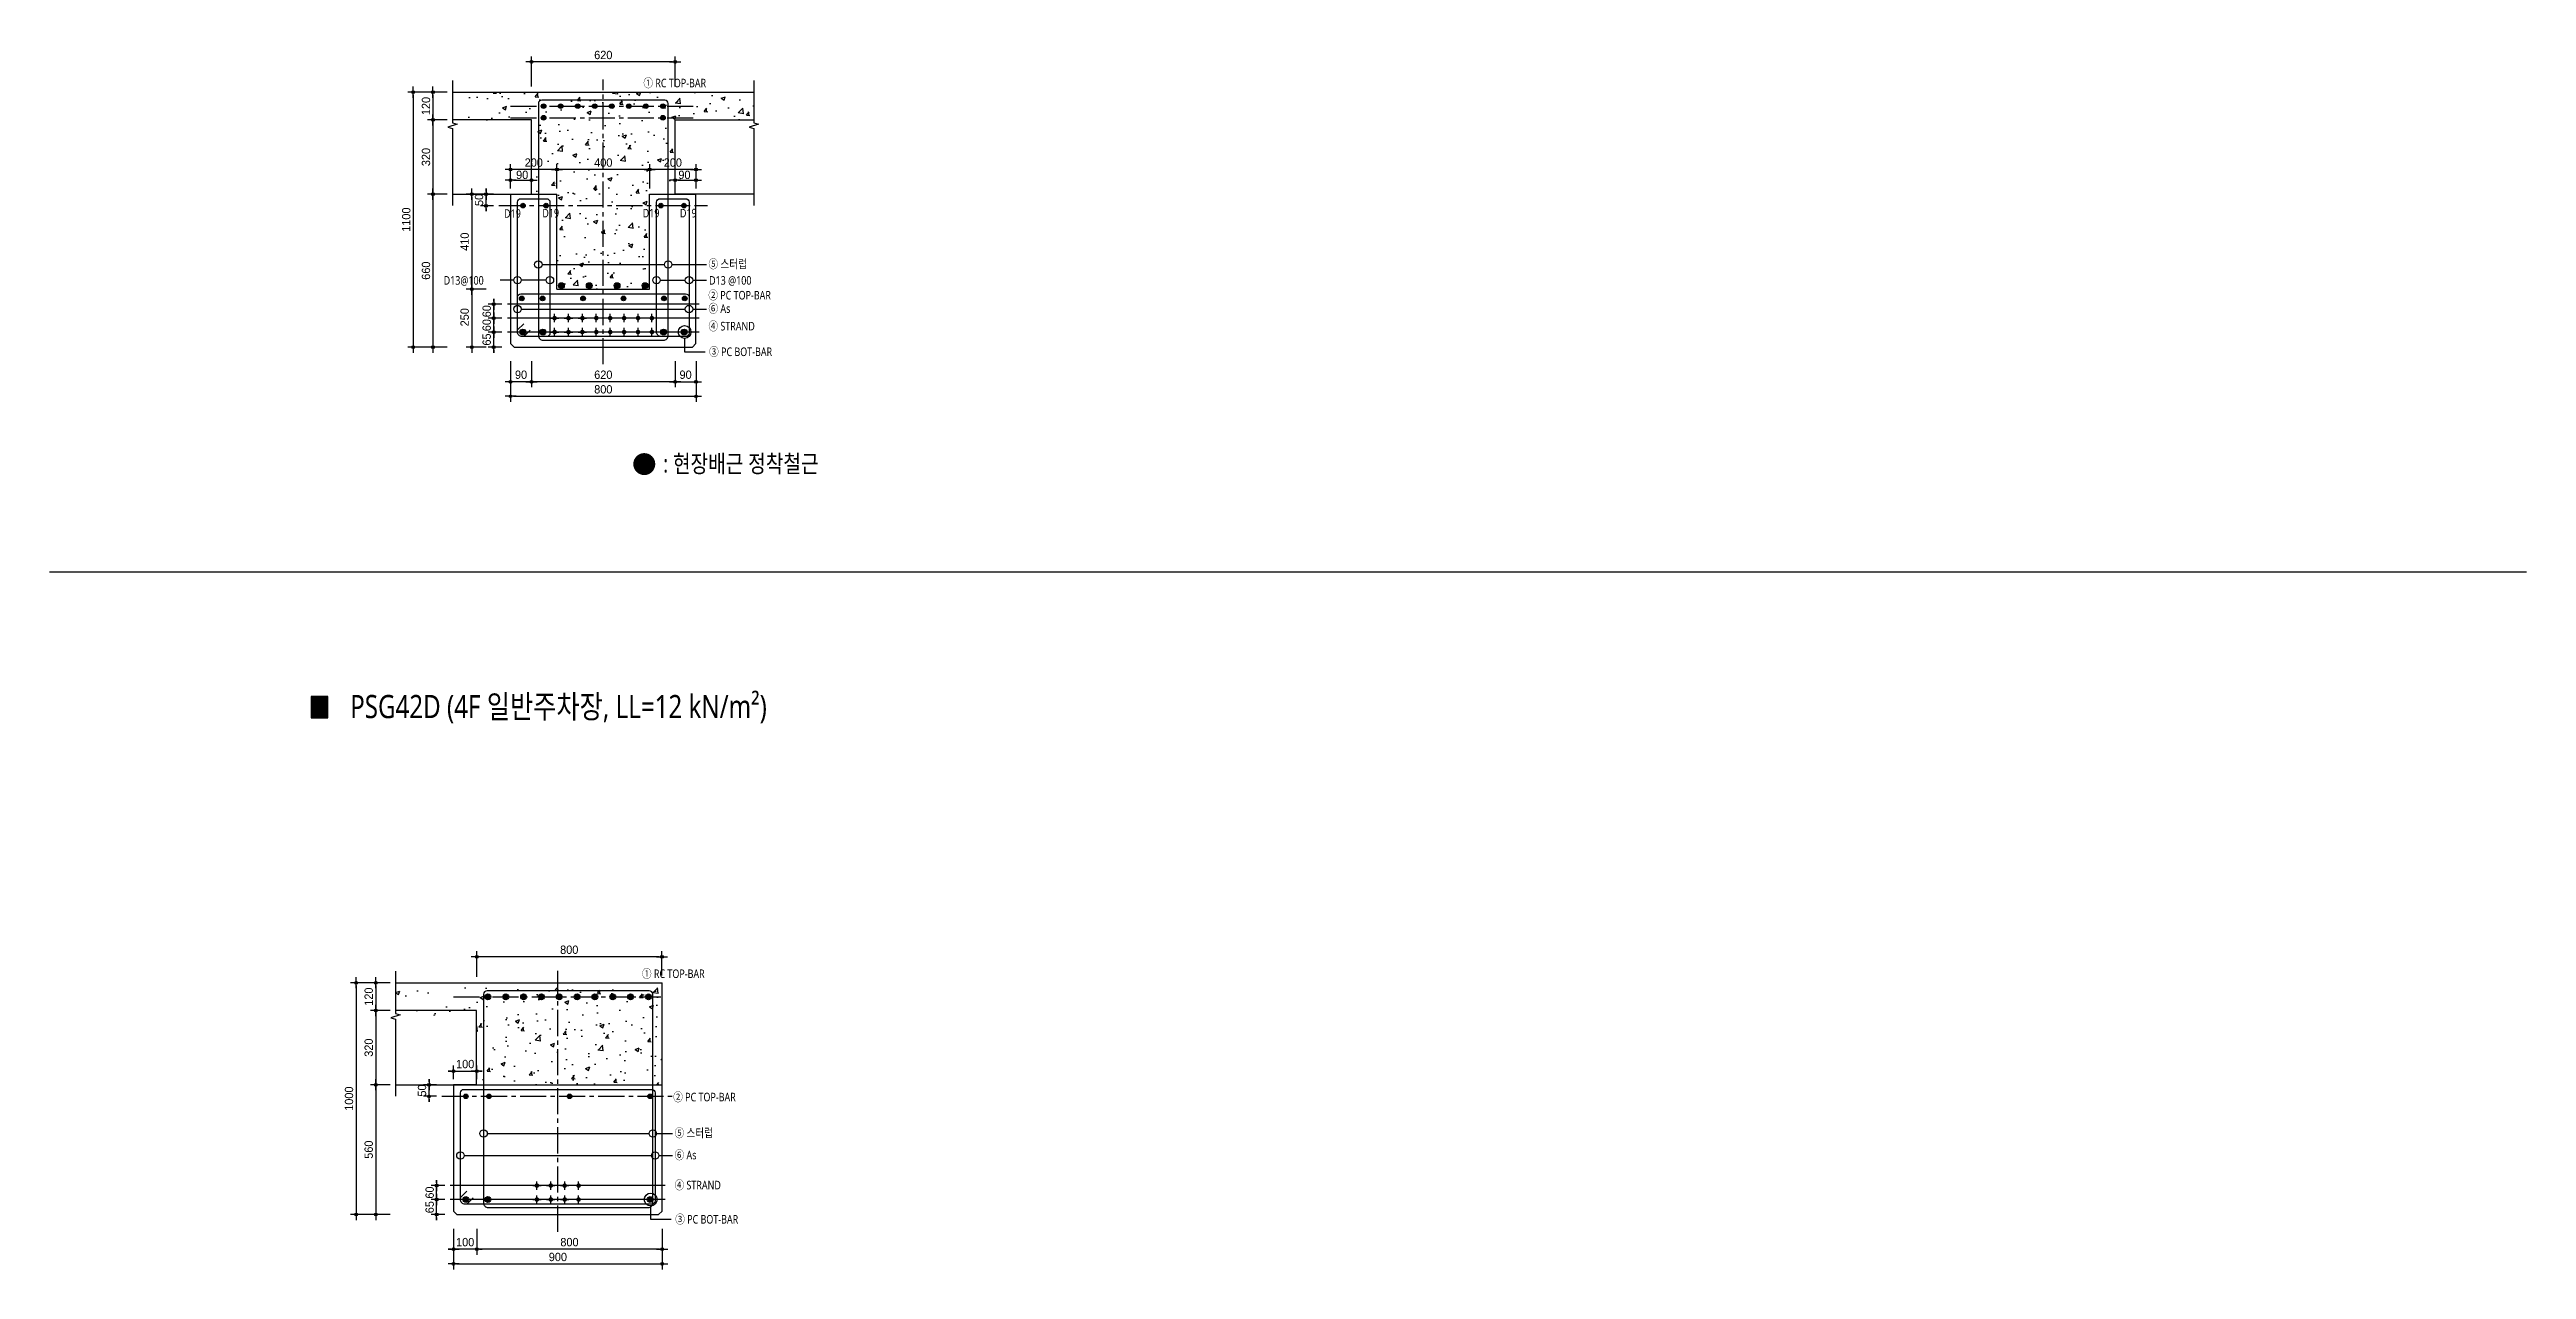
# Model space of a CAD drawing. Header units: millimetres. Extents: x 11948722 to 13111668, y -10771712 to -10232988.
# Drawn here: x 13100982 to 13111668, y -10465235 to -10459973 of the extents above; entities that cross this region are included whole.
import ezdxf
from ezdxf.enums import TextEntityAlignment as Align

# ---------------------------------------------------------------- set-up
doc = ezdxf.new("R2010")
doc.units = ezdxf.units.MM
doc.header["$LTSCALE"] = 150
doc.header["$MEASUREMENT"] = 0
for name, pattern in [('CEN', [6.2, 6, -0.1, 0, -0.1]), ('CENTER', [50.8, 31.75, -6.35, 6.35, -6.35]), ('CENTER2', [1.125, 0.75, -0.125, 0.125, -0.125]), ('HIDDEN', [2, 1, -1])]:
    doc.linetypes.add(name, pattern=pattern)
doc.layers.get('0').update_dxf_attribs({"linetype": 'CONTINUOUS'})
doc.layers.get('Defpoints').update_dxf_attribs({"color": 117, "linetype": 'CONTINUOUS'})
for name, color, linetype in [('0-TXT', 7, 'CONTINUOUS'), ('BAR', 3, 'CONTINUOUS'), ('CENT', 1, 'CEN'), ('CON-C', 2, 'CONTINUOUS'), ('DIM', 7, 'CONTINUOUS'), ('ETC', 8, 'CONTINUOUS'), ('FIN', 5, 'CONTINUOUS'), ('H', 2, 'HIDDEN'), ('SIT', 7, 'CONTINUOUS'), ('STRAND', 7, 'CENTER2'), ('TEXT', 3, 'CONTINUOUS')]:
    doc.layers.add(name, color=color, linetype=linetype)
doc.styles.get("Standard").update_dxf_attribs({"font": 'NanumGothic.ttf'})
doc.styles.add('돋움', font='')
doc.styles.get('돋움').set_extended_font_data('Dotum')
doc.linetypes.add('ZIGZAG', pattern='A,0.0001,-0.2,[131,ltypeshp.shx,S=0.2,R=0,X=-0.2,Y=0],-0.4,[131,ltypeshp.shx,S=0.2,R=180,X=0.2,Y=0],-0.2', length=0.8001)
doc.dimstyles.new('S_10', dxfattribs={"dimscale": 10, "dimtxt": 3, "dimasz": 1, "dimexe": 2, "dimexo": 2, "dimgap": 1, "dimtad": 1, "dimdec": 0, "dimzin": 0, "dimdsep": 46, "dimtxsty": '돋움', "dimblk1": 'DD', "dimblk2": 'DD', "dimsah": 1, "dimcen": 2.5, "dimdle": 8, "dimclrd": 256, "dimclre": 256, "dimclrt": 3, "dimadec": 0, "dimazin": 0, "dimtfac": 1, "dimtdec": 0, "dimtix": 1, "dimtmove": 2, "dimatfit": 3, "dimldrblk": 'DD', "dimfxl": 1, "dimtolj": 1, "dimtzin": 0, "dimarcsym": 0})

msp = doc.modelspace()

# ---------------------------------------------------------------- texts
at = {"width": 0.8}
msp.add_text('PSG42D (4F 일반주차장, LL=12 kN/m²)', height=99.792, dxfattribs=at).set_placement((13102278.9, -10462806.9), align=Align.MIDDLE_LEFT)
at = {"layer": '0-TXT', "ltscale": 0.8, "width": 0.8}
for s, p in [('① RC TOP-BAR', (13103544, -10460099.3, 0)), ('D19', (13102942.9, -10460662.1, 0)), ('D19', (13103107.8, -10460660.4, 0)), ('D19', (13103541, -10460660.4, 0)), ('D19', (13103701.6, -10460660.4, 0)), ('D13@100', (13102682.2, -10460950.5, 0)), ('⑤ 스터럽', (13103824.7, -10460880, 0)), ('D13 @100', (13103827.3, -10460950.5, 0)), ('② PC TOP-BAR', (13103824.2, -10461014.4, 0)), ('⑥ As', (13103824.7, -10461072, 0)), ('④ STRAND', (13103824.7, -10461147.9, 0)), ('③ PC BOT-BAR', (13103827.7, -10461258.4, 0)), ('① RC TOP-BAR', (13103537.8, -10463940.8, 0)), ('② PC TOP-BAR', (13103672.6, -10464472.7, 0)), ('⑤ 스터럽', (13103678.4, -10464627.7, 0)), ('⑥ As', (13103678.4, -10464722.7, 0)), ('④ STRAND', (13103678.4, -10464852.4, 0)), ('③ PC BOT-BAR', (13103681.4, -10464999.9, 0))]:
    msp.add_text(s, height=36.96, dxfattribs=at).set_placement(p, align=Align.TOP_LEFT)
at = {"layer": '0-TXT', "width": 0.8}
msp.add_text(' : 현장배근 정착철근', height=75.762, dxfattribs=at).set_placement((13103609, -10461759.7), align=Align.MIDDLE_LEFT)

# ---------------------------------------------------------------- blocks, each defined once
blk = doc.blocks.new('DD')
blk.add_line((-2, 0), (2, 0))
for radius in [0.5, 0.25]:
    blk.add_circle((0, 0), radius)
blk = doc.blocks.new('*D1599')
at = {"layer": 'Defpoints', "color": 0, "ltscale": 1200}
for p in [(13102652, -10464873), (13102711, -10464873), (13102711, -10464933)]:
    blk.add_point(p, dxfattribs=at)
at = {"layer": 'DIM', "lineweight": -2}
for p, q in [((13102687, -10464873), (13102628, -10464873)), ((13102652, -10464861), (13102652, -10464849)), ((13102652, -10464933), (13102652, -10464873)), ((13102687, -10464933), (13102628, -10464933)), ((13102652, -10464945), (13102652, -10464957))]:
    blk.add_line(p, q, dxfattribs=at)
at = {"layer": 'DIM', "lineweight": -2, "ltscale": 1200, "xscale": 12, "yscale": 12, "zscale": 12}
for p, rotation in [((13102652, -10464873), 270), ((13102652, -10464933), 90)]:
    blk.add_blockref('DD', p, dxfattribs=dict(at, rotation=rotation))
at = {"layer": 'DIM', "ltscale": 1200, "insert": (13102622, -10464903), "char_height": 36, "attachment_point": 5, "rotation": 90, "style": '돋움'}
blk.add_mtext('\\A1;60', dxfattribs=at)
blk = doc.blocks.new('*D1600')
at = {"layer": 'Defpoints', "color": 0, "ltscale": 1200}
for p in [(13102652, -10464933), (13102711, -10464933), (13102711, -10464998)]:
    blk.add_point(p, dxfattribs=at)
at = {"layer": 'DIM', "lineweight": -2}
for p, q in [((13102652, -10464921), (13102652, -10464909)), ((13102687, -10464933), (13102628, -10464933)), ((13102687, -10464998), (13102628, -10464998)), ((13102652, -10464998), (13102652, -10464933)), ((13102652, -10465010), (13102652, -10465022))]:
    blk.add_line(p, q, dxfattribs=at)
at = {"layer": 'DIM', "lineweight": -2, "ltscale": 1200, "xscale": 12, "yscale": 12, "zscale": 12}
for p, rotation in [((13102652, -10464933), 270), ((13102652, -10464998), 90)]:
    blk.add_blockref('DD', p, dxfattribs=dict(at, rotation=rotation))
at = {"layer": 'DIM', "ltscale": 1200, "insert": (13102622, -10464966), "char_height": 36, "attachment_point": 5, "rotation": 90, "style": '돋움'}
blk.add_mtext('\\A1;65', dxfattribs=at)
blk = doc.blocks.new('*D1601')
at = {"layer": 'Defpoints', "color": 0, "ltscale": 1200}
for p in [(13102725, -10465035), (13103625, -10465035), (13103625, -10465211)]:
    blk.add_point(p, dxfattribs=at)
at = {"layer": 'DIM', "lineweight": -2}
for p, q in [((13102725, -10465059), (13102725, -10465235)), ((13103625, -10465059), (13103625, -10465235)), ((13102737, -10465211), (13103613, -10465211))]:
    blk.add_line(p, q, dxfattribs=at)
at = {"layer": 'DIM', "lineweight": -2, "ltscale": 1200, "xscale": 12, "yscale": 12, "zscale": 12, "rotation": 180}
blk.add_blockref('DD', (13102725, -10465211), dxfattribs=at)
at = {"layer": 'DIM', "lineweight": -2, "ltscale": 1200, "xscale": 12, "yscale": 12, "zscale": 12}
blk.add_blockref('DD', (13103625, -10465211), dxfattribs=at)
at = {"layer": 'DIM', "ltscale": 1200, "insert": (13103175, -10465181), "char_height": 36, "attachment_point": 5, "style": '돋움'}
blk.add_mtext('\\A1;900', dxfattribs=at)
blk = doc.blocks.new('*D1602')
at = {"layer": 'Defpoints', "color": 0, "ltscale": 1200}
for p in [(13102475, -10463998), (13102390, -10464118), (13102475, -10464118)]:
    blk.add_point(p, dxfattribs=at)
at = {"layer": 'DIM', "lineweight": -2}
for p, q in [((13102451, -10463998), (13102366, -10463998)), ((13102390, -10464010), (13102390, -10464106)), ((13102451, -10464118), (13102366, -10464118))]:
    blk.add_line(p, q, dxfattribs=at)
at = {"layer": 'DIM', "lineweight": -2, "ltscale": 1200, "xscale": 12, "yscale": 12, "zscale": 12}
for p, rotation in [((13102390, -10463998), 90), ((13102390, -10464118), 270)]:
    blk.add_blockref('DD', p, dxfattribs=dict(at, rotation=rotation))
at = {"layer": 'DIM', "ltscale": 1200, "insert": (13102359, -10464058), "char_height": 36, "attachment_point": 5, "rotation": 90, "style": '돋움'}
blk.add_mtext('\\A1;120', dxfattribs=at)
blk = doc.blocks.new('*D1603')
at = {"layer": 'Defpoints', "color": 0, "ltscale": 1200}
for p in [(13102475, -10464118), (13102390, -10464438), (13102475, -10464438)]:
    blk.add_point(p, dxfattribs=at)
at = {"layer": 'DIM', "lineweight": -2}
for p, q in [((13102451, -10464118), (13102366, -10464118)), ((13102390, -10464130), (13102390, -10464426)), ((13102451, -10464438), (13102366, -10464438))]:
    blk.add_line(p, q, dxfattribs=at)
at = {"layer": 'DIM', "lineweight": -2, "ltscale": 1200, "xscale": 12, "yscale": 12, "zscale": 12}
for p, rotation in [((13102390, -10464118), 90), ((13102390, -10464438), 270)]:
    blk.add_blockref('DD', p, dxfattribs=dict(at, rotation=rotation))
at = {"layer": 'DIM', "ltscale": 1200, "insert": (13102359, -10464278), "char_height": 36, "attachment_point": 5, "rotation": 90, "style": '돋움'}
blk.add_mtext('\\A1;320', dxfattribs=at)
blk = doc.blocks.new('*D1604')
at = {"layer": 'Defpoints', "color": 0, "ltscale": 1200}
for p in [(13102475, -10464438), (13102390, -10464998), (13102475, -10464998)]:
    blk.add_point(p, dxfattribs=at)
at = {"layer": 'DIM', "lineweight": -2}
for p, q in [((13102451, -10464438), (13102366, -10464438)), ((13102390, -10464450), (13102390, -10464986)), ((13102451, -10464998), (13102366, -10464998))]:
    blk.add_line(p, q, dxfattribs=at)
at = {"layer": 'DIM', "lineweight": -2, "ltscale": 1200, "xscale": 12, "yscale": 12, "zscale": 12}
for p, rotation in [((13102390, -10464438), 90), ((13102390, -10464998), 270)]:
    blk.add_blockref('DD', p, dxfattribs=dict(at, rotation=rotation))
at = {"layer": 'DIM', "ltscale": 1200, "insert": (13102359, -10464718), "char_height": 36, "attachment_point": 5, "rotation": 90, "style": '돋움'}
blk.add_mtext('\\A1;560', dxfattribs=at)
blk = doc.blocks.new('*D1605')
at = {"layer": 'Defpoints', "color": 0, "ltscale": 1200}
for p in [(13102390, -10463998), (13102305, -10464998), (13102390, -10464998)]:
    blk.add_point(p, dxfattribs=at)
at = {"layer": 'DIM', "lineweight": -2}
for p, q in [((13102366, -10463998), (13102281, -10463998)), ((13102305, -10464010), (13102305, -10464986)), ((13102366, -10464998), (13102281, -10464998))]:
    blk.add_line(p, q, dxfattribs=at)
at = {"layer": 'DIM', "lineweight": -2, "ltscale": 1200, "xscale": 12, "yscale": 12, "zscale": 12}
for p, rotation in [((13102305, -10463998), 90), ((13102305, -10464998), 270)]:
    blk.add_blockref('DD', p, dxfattribs=dict(at, rotation=rotation))
at = {"layer": 'DIM', "ltscale": 1200, "insert": (13102274, -10464498), "char_height": 36, "attachment_point": 5, "rotation": 90, "style": '돋움'}
blk.add_mtext('\\A1;1000', dxfattribs=at)
blk = doc.blocks.new('*D1606')
at = {"layer": 'Defpoints', "color": 0, "ltscale": 1200}
for p in [(13102725, -10465035), (13102825, -10465035), (13102725, -10465147)]:
    blk.add_point(p, dxfattribs=at)
at = {"layer": 'DIM', "lineweight": -2}
for p, q in [((13102725, -10465059), (13102725, -10465171)), ((13102825, -10465059), (13102825, -10465171)), ((13102713, -10465147), (13102701, -10465147)), ((13102825, -10465147), (13102725, -10465147)), ((13102837, -10465147), (13102849, -10465147))]:
    blk.add_line(p, q, dxfattribs=at)
at = {"layer": 'DIM', "lineweight": -2, "ltscale": 1200, "xscale": 12, "yscale": 12, "zscale": 12}
blk.add_blockref('DD', (13102725, -10465147), dxfattribs=at)
at = {"layer": 'DIM', "lineweight": -2, "ltscale": 1200, "xscale": 12, "yscale": 12, "zscale": 12, "rotation": 180}
blk.add_blockref('DD', (13102825, -10465147), dxfattribs=at)
at = {"layer": 'DIM', "ltscale": 1200, "insert": (13102775, -10465117), "char_height": 36, "attachment_point": 5, "style": '돋움'}
blk.add_mtext('\\A1;100', dxfattribs=at)
blk = doc.blocks.new('*D1607')
at = {"layer": 'Defpoints', "color": 0, "ltscale": 1200}
for p in [(13102825, -10465035), (13103625, -10465035), (13102825, -10465147)]:
    blk.add_point(p, dxfattribs=at)
at = {"layer": 'DIM', "lineweight": -2}
for p, q in [((13102825, -10465059), (13102825, -10465171)), ((13103625, -10465059), (13103625, -10465171)), ((13103613, -10465147), (13102837, -10465147))]:
    blk.add_line(p, q, dxfattribs=at)
at = {"layer": 'DIM', "lineweight": -2, "ltscale": 1200, "xscale": 12, "yscale": 12, "zscale": 12, "rotation": 180}
blk.add_blockref('DD', (13102825, -10465147), dxfattribs=at)
at = {"layer": 'DIM', "lineweight": -2, "ltscale": 1200, "xscale": 12, "yscale": 12, "zscale": 12}
blk.add_blockref('DD', (13103625, -10465147), dxfattribs=at)
at = {"layer": 'DIM', "ltscale": 1200, "insert": (13103225, -10465117), "char_height": 36, "attachment_point": 5, "style": '돋움'}
blk.add_mtext('\\A1;800', dxfattribs=at)
blk = doc.blocks.new('*D1608')
at = {"layer": 'Defpoints', "color": 0, "ltscale": 1200}
for p in [(13102825, -10464379), (13102725, -10464438), (13102825, -10464438)]:
    blk.add_point(p, dxfattribs=at)
at = {"layer": 'DIM', "lineweight": -2}
for p, q in [((13102713, -10464379), (13102701, -10464379)), ((13102725, -10464414), (13102725, -10464355)), ((13102725, -10464379), (13102825, -10464379)), ((13102825, -10464414), (13102825, -10464355)), ((13102837, -10464379), (13102849, -10464379))]:
    blk.add_line(p, q, dxfattribs=at)
at = {"layer": 'DIM', "lineweight": -2, "ltscale": 1200, "xscale": 12, "yscale": 12, "zscale": 12}
blk.add_blockref('DD', (13102725, -10464379), dxfattribs=at)
at = {"layer": 'DIM', "lineweight": -2, "ltscale": 1200, "xscale": 12, "yscale": 12, "zscale": 12, "rotation": 180}
blk.add_blockref('DD', (13102825, -10464379), dxfattribs=at)
at = {"layer": 'DIM', "ltscale": 1200, "insert": (13102775, -10464349), "char_height": 36, "attachment_point": 5, "style": '돋움'}
blk.add_mtext('\\A1;100', dxfattribs=at)
blk = doc.blocks.new('*D1609')
at = {"layer": 'Defpoints', "color": 0, "ltscale": 1200}
for p in [(13102825, -10463886), (13102825, -10463997), (13103624, -10463991)]:
    blk.add_point(p, dxfattribs=at)
at = {"layer": 'DIM', "lineweight": -2}
for p, q in [((13102825, -10463973), (13102825, -10463862)), ((13103612, -10463886), (13102837, -10463886)), ((13103624, -10463967), (13103624, -10463862))]:
    blk.add_line(p, q, dxfattribs=at)
at = {"layer": 'DIM', "lineweight": -2, "ltscale": 1200, "xscale": 12, "yscale": 12, "zscale": 12, "rotation": 180}
blk.add_blockref('DD', (13102825, -10463886), dxfattribs=at)
at = {"layer": 'DIM', "lineweight": -2, "ltscale": 1200, "xscale": 12, "yscale": 12, "zscale": 12}
blk.add_blockref('DD', (13103624, -10463886), dxfattribs=at)
at = {"layer": 'DIM', "ltscale": 1200, "insert": (13103224, -10463856), "char_height": 36, "attachment_point": 5, "style": '돋움'}
blk.add_mtext('\\A1;800', dxfattribs=at)
blk = doc.blocks.new('*D1610')
at = {"layer": 'Defpoints', "color": 0, "ltscale": 1200}
for p in [(13102619, -10464438), (13102675, -10464438), (13102675, -10464488)]:
    blk.add_point(p, dxfattribs=at)
at = {"layer": 'DIM', "lineweight": -2}
for p, q in [((13102651, -10464438), (13102595, -10464438)), ((13102651, -10464488), (13102595, -10464488)), ((13102619, -10464426), (13102619, -10464414)), ((13102619, -10464488), (13102619, -10464438)), ((13102619, -10464500), (13102619, -10464512))]:
    blk.add_line(p, q, dxfattribs=at)
at = {"layer": 'DIM', "lineweight": -2, "ltscale": 1200, "xscale": 12, "yscale": 12, "zscale": 12}
for p, rotation in [((13102619, -10464438), 270), ((13102619, -10464488), 90)]:
    blk.add_blockref('DD', p, dxfattribs=dict(at, rotation=rotation))
at = {"layer": 'DIM', "ltscale": 1200, "insert": (13102589, -10464463), "char_height": 36, "attachment_point": 5, "rotation": 90, "style": '돋움'}
blk.add_mtext('\\A1;50', dxfattribs=at)
blk = doc.blocks.new('strand')
at = {"layer": 'STRAND'}
for p, q in [((-18, 0), (18, 0)), ((0, -18), (0, 18))]:
    blk.add_line(p, q, dxfattribs=at)
at = {"layer": 'STRAND', "const_width": 9.6}
blk.add_lwpolyline([(-5, 0, 1), (5, 0, 1)], format="xyb", close=True, dxfattribs=at)
blk = doc.blocks.new('*D1579')
at = {"layer": 'Defpoints', "color": 0, "ltscale": 1200}
for p in [(13102898, -10461132), (13102957, -10461132), (13102957, -10461192)]:
    blk.add_point(p, dxfattribs=at)
at = {"layer": 'DIM', "lineweight": -2}
for p, q in [((13102933, -10461132), (13102874, -10461132)), ((13102898, -10461120), (13102898, -10461108)), ((13102898, -10461192), (13102898, -10461132)), ((13102933, -10461192), (13102874, -10461192)), ((13102898, -10461204), (13102898, -10461216))]:
    blk.add_line(p, q, dxfattribs=at)
at = {"layer": 'DIM', "lineweight": -2, "ltscale": 1200, "xscale": 12, "yscale": 12, "zscale": 12}
for p, rotation in [((13102898, -10461132), 270), ((13102898, -10461192), 90)]:
    blk.add_blockref('DD', p, dxfattribs=dict(at, rotation=rotation))
at = {"layer": 'DIM', "ltscale": 1200, "insert": (13102868, -10461162), "char_height": 36, "attachment_point": 5, "rotation": 90, "style": '돋움'}
blk.add_mtext('\\A1;60', dxfattribs=at)
blk = doc.blocks.new('*D1580')
at = {"layer": 'Defpoints', "color": 0, "ltscale": 1200}
for p in [(13102898, -10461192), (13102957, -10461192), (13102957, -10461257)]:
    blk.add_point(p, dxfattribs=at)
at = {"layer": 'DIM', "lineweight": -2}
for p, q in [((13102898, -10461180), (13102898, -10461168)), ((13102933, -10461192), (13102874, -10461192)), ((13102933, -10461257), (13102874, -10461257)), ((13102898, -10461257), (13102898, -10461192)), ((13102898, -10461269), (13102898, -10461281))]:
    blk.add_line(p, q, dxfattribs=at)
at = {"layer": 'DIM', "lineweight": -2, "ltscale": 1200, "xscale": 12, "yscale": 12, "zscale": 12}
for p, rotation in [((13102898, -10461192), 270), ((13102898, -10461257), 90)]:
    blk.add_blockref('DD', p, dxfattribs=dict(at, rotation=rotation))
at = {"layer": 'DIM', "ltscale": 1200, "insert": (13102868, -10461224), "char_height": 36, "attachment_point": 5, "rotation": 90, "style": '돋움'}
blk.add_mtext('\\A1;65', dxfattribs=at)
blk = doc.blocks.new('*D1581')
at = {"layer": 'Defpoints', "color": 0, "ltscale": 1200}
for p in [(13102971, -10461294), (13103771, -10461294), (13103771, -10461469)]:
    blk.add_point(p, dxfattribs=at)
at = {"layer": 'DIM', "lineweight": -2}
for p, q in [((13102971, -10461318), (13102971, -10461493)), ((13103771, -10461318), (13103771, -10461493)), ((13102983, -10461469), (13103759, -10461469))]:
    blk.add_line(p, q, dxfattribs=at)
at = {"layer": 'DIM', "lineweight": -2, "ltscale": 1200, "xscale": 12, "yscale": 12, "zscale": 12, "rotation": 180}
blk.add_blockref('DD', (13102971, -10461469), dxfattribs=at)
at = {"layer": 'DIM', "lineweight": -2, "ltscale": 1200, "xscale": 12, "yscale": 12, "zscale": 12}
blk.add_blockref('DD', (13103771, -10461469), dxfattribs=at)
at = {"layer": 'DIM', "ltscale": 1200, "insert": (13103371, -10461439), "char_height": 36, "attachment_point": 5, "style": '돋움'}
blk.add_mtext('\\A1;800', dxfattribs=at)
blk = doc.blocks.new('*D1582')
at = {"layer": 'Defpoints', "color": 0, "ltscale": 1200}
for p in [(13102721, -10460157), (13102636, -10460277), (13102721, -10460277)]:
    blk.add_point(p, dxfattribs=at)
at = {"layer": 'DIM', "lineweight": -2}
for p, q in [((13102697, -10460157), (13102612, -10460157)), ((13102636, -10460169), (13102636, -10460265)), ((13102697, -10460277), (13102612, -10460277))]:
    blk.add_line(p, q, dxfattribs=at)
at = {"layer": 'DIM', "lineweight": -2, "ltscale": 1200, "xscale": 12, "yscale": 12, "zscale": 12}
for p, rotation in [((13102636, -10460157), 90), ((13102636, -10460277), 270)]:
    blk.add_blockref('DD', p, dxfattribs=dict(at, rotation=rotation))
at = {"layer": 'DIM', "ltscale": 1200, "insert": (13102606, -10460217), "char_height": 36, "attachment_point": 5, "rotation": 90, "style": '돋움'}
blk.add_mtext('\\A1;120', dxfattribs=at)
blk = doc.blocks.new('*D1583')
at = {"layer": 'Defpoints', "color": 0, "ltscale": 1200}
for p in [(13102721, -10460277), (13102636, -10460597), (13102721, -10460597)]:
    blk.add_point(p, dxfattribs=at)
at = {"layer": 'DIM', "lineweight": -2}
for p, q in [((13102697, -10460277), (13102612, -10460277)), ((13102636, -10460289), (13102636, -10460585)), ((13102697, -10460597), (13102612, -10460597))]:
    blk.add_line(p, q, dxfattribs=at)
at = {"layer": 'DIM', "lineweight": -2, "ltscale": 1200, "xscale": 12, "yscale": 12, "zscale": 12}
for p, rotation in [((13102636, -10460277), 90), ((13102636, -10460597), 270)]:
    blk.add_blockref('DD', p, dxfattribs=dict(at, rotation=rotation))
at = {"layer": 'DIM', "ltscale": 1200, "insert": (13102606, -10460437), "char_height": 36, "attachment_point": 5, "rotation": 90, "style": '돋움'}
blk.add_mtext('\\A1;320', dxfattribs=at)
blk = doc.blocks.new('*D1584')
at = {"layer": 'Defpoints', "color": 0, "ltscale": 1200}
for p in [(13102721, -10460597), (13102636, -10461257), (13102721, -10461257)]:
    blk.add_point(p, dxfattribs=at)
at = {"layer": 'DIM', "lineweight": -2}
for p, q in [((13102697, -10460597), (13102612, -10460597)), ((13102636, -10460609), (13102636, -10461245)), ((13102697, -10461257), (13102612, -10461257))]:
    blk.add_line(p, q, dxfattribs=at)
at = {"layer": 'DIM', "lineweight": -2, "ltscale": 1200, "xscale": 12, "yscale": 12, "zscale": 12}
for p, rotation in [((13102636, -10460597), 90), ((13102636, -10461257), 270)]:
    blk.add_blockref('DD', p, dxfattribs=dict(at, rotation=rotation))
at = {"layer": 'DIM', "ltscale": 1200, "insert": (13102606, -10460927), "char_height": 36, "attachment_point": 5, "rotation": 90, "style": '돋움'}
blk.add_mtext('\\A1;660', dxfattribs=at)
blk = doc.blocks.new('*D1585')
at = {"layer": 'Defpoints', "color": 0, "ltscale": 1200}
for p in [(13102636, -10460157), (13102551, -10461257), (13102636, -10461257)]:
    blk.add_point(p, dxfattribs=at)
at = {"layer": 'DIM', "lineweight": -2}
for p, q in [((13102612, -10460157), (13102527, -10460157)), ((13102551, -10460169), (13102551, -10461245)), ((13102612, -10461257), (13102527, -10461257))]:
    blk.add_line(p, q, dxfattribs=at)
at = {"layer": 'DIM', "lineweight": -2, "ltscale": 1200, "xscale": 12, "yscale": 12, "zscale": 12}
for p, rotation in [((13102551, -10460157), 90), ((13102551, -10461257), 270)]:
    blk.add_blockref('DD', p, dxfattribs=dict(at, rotation=rotation))
at = {"layer": 'DIM', "ltscale": 1200, "insert": (13102521, -10460707), "char_height": 36, "attachment_point": 5, "rotation": 90, "style": '돋움'}
blk.add_mtext('\\A1;1100', dxfattribs=at)
blk = doc.blocks.new('*D1586')
at = {"layer": 'Defpoints', "color": 0, "ltscale": 1200}
for p in [(13102971, -10461294), (13103061, -10461294), (13102971, -10461406)]:
    blk.add_point(p, dxfattribs=at)
at = {"layer": 'DIM', "lineweight": -2}
for p, q in [((13102971, -10461318), (13102971, -10461430)), ((13103061, -10461318), (13103061, -10461430)), ((13103049, -10461406), (13102983, -10461406))]:
    blk.add_line(p, q, dxfattribs=at)
at = {"layer": 'DIM', "lineweight": -2, "ltscale": 1200, "xscale": 12, "yscale": 12, "zscale": 12, "rotation": 180}
blk.add_blockref('DD', (13102971, -10461406), dxfattribs=at)
at = {"layer": 'DIM', "lineweight": -2, "ltscale": 1200, "xscale": 12, "yscale": 12, "zscale": 12}
blk.add_blockref('DD', (13103061, -10461406), dxfattribs=at)
at = {"layer": 'DIM', "ltscale": 1200, "insert": (13103016, -10461376), "char_height": 36, "attachment_point": 5, "style": '돋움'}
blk.add_mtext('\\A1;90', dxfattribs=at)
blk = doc.blocks.new('*D1587')
at = {"layer": 'Defpoints', "color": 0, "ltscale": 1200}
for p in [(13103061, -10461294), (13103681, -10461294), (13103061, -10461406)]:
    blk.add_point(p, dxfattribs=at)
at = {"layer": 'DIM', "lineweight": -2}
for p, q in [((13103061, -10461318), (13103061, -10461430)), ((13103681, -10461318), (13103681, -10461430)), ((13103669, -10461406), (13103073, -10461406))]:
    blk.add_line(p, q, dxfattribs=at)
at = {"layer": 'DIM', "lineweight": -2, "ltscale": 1200, "xscale": 12, "yscale": 12, "zscale": 12, "rotation": 180}
blk.add_blockref('DD', (13103061, -10461406), dxfattribs=at)
at = {"layer": 'DIM', "lineweight": -2, "ltscale": 1200, "xscale": 12, "yscale": 12, "zscale": 12}
blk.add_blockref('DD', (13103681, -10461406), dxfattribs=at)
at = {"layer": 'DIM', "ltscale": 1200, "insert": (13103371, -10461376), "char_height": 36, "attachment_point": 5, "style": '돋움'}
blk.add_mtext('\\A1;620', dxfattribs=at)
blk = doc.blocks.new('*D1588')
at = {"layer": 'Defpoints', "color": 0, "ltscale": 1200}
for p in [(13103681, -10461294), (13103771, -10461294), (13103771, -10461406)]:
    blk.add_point(p, dxfattribs=at)
at = {"layer": 'DIM', "lineweight": -2}
for p, q in [((13103681, -10461318), (13103681, -10461430)), ((13103771, -10461318), (13103771, -10461430)), ((13103693, -10461406), (13103759, -10461406))]:
    blk.add_line(p, q, dxfattribs=at)
at = {"layer": 'DIM', "lineweight": -2, "ltscale": 1200, "xscale": 12, "yscale": 12, "zscale": 12, "rotation": 180}
blk.add_blockref('DD', (13103681, -10461406), dxfattribs=at)
at = {"layer": 'DIM', "lineweight": -2, "ltscale": 1200, "xscale": 12, "yscale": 12, "zscale": 12}
blk.add_blockref('DD', (13103771, -10461406), dxfattribs=at)
at = {"layer": 'DIM', "ltscale": 1200, "insert": (13103726, -10461376), "char_height": 36, "attachment_point": 5, "style": '돋움'}
blk.add_mtext('\\A1;90', dxfattribs=at)
blk = doc.blocks.new('*D1589')
at = {"layer": 'Defpoints', "color": 0, "ltscale": 1200}
for p in [(13103061, -10460537), (13102971, -10460597), (13103061, -10460597)]:
    blk.add_point(p, dxfattribs=at)
at = {"layer": 'DIM', "lineweight": -2}
for p, q in [((13102971, -10460573), (13102971, -10460513)), ((13102983, -10460537), (13103049, -10460537)), ((13103061, -10460573), (13103061, -10460513))]:
    blk.add_line(p, q, dxfattribs=at)
at = {"layer": 'DIM', "lineweight": -2, "ltscale": 1200, "xscale": 12, "yscale": 12, "zscale": 12, "rotation": 180}
blk.add_blockref('DD', (13102971, -10460537), dxfattribs=at)
at = {"layer": 'DIM', "lineweight": -2, "ltscale": 1200, "xscale": 12, "yscale": 12, "zscale": 12}
blk.add_blockref('DD', (13103061, -10460537), dxfattribs=at)
at = {"layer": 'DIM', "ltscale": 1200, "insert": (13103021, -10460514), "char_height": 36, "attachment_point": 5, "style": '돋움'}
blk.add_mtext('\\A1;90', dxfattribs=at)
blk = doc.blocks.new('*D1590')
at = {"layer": 'Defpoints', "color": 0, "ltscale": 1200}
for p in [(13102865, -10460597), (13102921, -10460597), (13102921, -10460647)]:
    blk.add_point(p, dxfattribs=at)
at = {"layer": 'DIM', "lineweight": -2}
for p, q in [((13102897, -10460597), (13102841, -10460597)), ((13102897, -10460647), (13102841, -10460647)), ((13102865, -10460585), (13102865, -10460573)), ((13102865, -10460647), (13102865, -10460597)), ((13102865, -10460659), (13102865, -10460671))]:
    blk.add_line(p, q, dxfattribs=at)
at = {"layer": 'DIM', "lineweight": -2, "ltscale": 1200, "xscale": 12, "yscale": 12, "zscale": 12}
for p, rotation in [((13102865, -10460597), 270), ((13102865, -10460647), 90)]:
    blk.add_blockref('DD', p, dxfattribs=dict(at, rotation=rotation))
at = {"layer": 'DIM', "ltscale": 1200, "insert": (13102835, -10460622), "char_height": 36, "attachment_point": 5, "rotation": 90, "style": '돋움'}
blk.add_mtext('\\A1;50', dxfattribs=at)
blk = doc.blocks.new('*D1591')
at = {"layer": 'Defpoints', "color": 0, "ltscale": 1200}
for p in [(13102889, -10461007), (13102804, -10461257), (13102889, -10461257)]:
    blk.add_point(p, dxfattribs=at)
at = {"layer": 'DIM', "lineweight": -2}
for p, q in [((13102865, -10461007), (13102780, -10461007)), ((13102804, -10461019), (13102804, -10461245)), ((13102865, -10461257), (13102780, -10461257))]:
    blk.add_line(p, q, dxfattribs=at)
at = {"layer": 'DIM', "lineweight": -2, "ltscale": 1200, "xscale": 12, "yscale": 12, "zscale": 12}
for p, rotation in [((13102804, -10461007), 90), ((13102804, -10461257), 270)]:
    blk.add_blockref('DD', p, dxfattribs=dict(at, rotation=rotation))
at = {"layer": 'DIM', "ltscale": 1200, "insert": (13102773, -10461128), "char_height": 36, "attachment_point": 5, "rotation": 90, "style": '돋움'}
blk.add_mtext('\\A1;250', dxfattribs=at)
blk = doc.blocks.new('*D1592')
at = {"layer": 'Defpoints', "color": 0, "ltscale": 1200}
for p in [(13102889, -10460597), (13102804, -10461007), (13102889, -10461007)]:
    blk.add_point(p, dxfattribs=at)
at = {"layer": 'DIM', "lineweight": -2}
for p, q in [((13102865, -10460597), (13102780, -10460597)), ((13102804, -10460609), (13102804, -10460995)), ((13102865, -10461007), (13102780, -10461007))]:
    blk.add_line(p, q, dxfattribs=at)
at = {"layer": 'DIM', "lineweight": -2, "ltscale": 1200, "xscale": 12, "yscale": 12, "zscale": 12}
for p, rotation in [((13102804, -10460597), 90), ((13102804, -10461007), 270)]:
    blk.add_blockref('DD', p, dxfattribs=dict(at, rotation=rotation))
at = {"layer": 'DIM', "ltscale": 1200, "insert": (13102773, -10460802), "char_height": 36, "attachment_point": 5, "rotation": 90, "style": '돋움'}
blk.add_mtext('\\A1;410', dxfattribs=at)
blk = doc.blocks.new('*D1593')
at = {"layer": 'Defpoints', "color": 0, "ltscale": 1200}
for p in [(13103171, -10460491), (13103171, -10460597), (13103571, -10460597)]:
    blk.add_point(p, dxfattribs=at)
at = {"layer": 'DIM', "lineweight": -2}
for p, q in [((13103171, -10460573), (13103171, -10460467)), ((13103559, -10460491), (13103183, -10460491)), ((13103571, -10460573), (13103571, -10460467))]:
    blk.add_line(p, q, dxfattribs=at)
at = {"layer": 'DIM', "lineweight": -2, "ltscale": 1200, "xscale": 12, "yscale": 12, "zscale": 12, "rotation": 180}
blk.add_blockref('DD', (13103171, -10460491), dxfattribs=at)
at = {"layer": 'DIM', "lineweight": -2, "ltscale": 1200, "xscale": 12, "yscale": 12, "zscale": 12}
blk.add_blockref('DD', (13103571, -10460491), dxfattribs=at)
at = {"layer": 'DIM', "ltscale": 1200, "insert": (13103371, -10460461), "char_height": 36, "attachment_point": 5, "style": '돋움'}
blk.add_mtext('\\A1;400', dxfattribs=at)
blk = doc.blocks.new('*D1594')
at = {"layer": 'Defpoints', "color": 0, "ltscale": 1200}
for p in [(13103571, -10460491), (13103571, -10460597), (13103771, -10460597)]:
    blk.add_point(p, dxfattribs=at)
at = {"layer": 'DIM', "lineweight": -2}
for p, q in [((13103571, -10460573), (13103571, -10460467)), ((13103759, -10460491), (13103583, -10460491)), ((13103771, -10460573), (13103771, -10460467))]:
    blk.add_line(p, q, dxfattribs=at)
at = {"layer": 'DIM', "lineweight": -2, "ltscale": 1200, "xscale": 12, "yscale": 12, "zscale": 12, "rotation": 180}
blk.add_blockref('DD', (13103571, -10460491), dxfattribs=at)
at = {"layer": 'DIM', "lineweight": -2, "ltscale": 1200, "xscale": 12, "yscale": 12, "zscale": 12}
blk.add_blockref('DD', (13103771, -10460491), dxfattribs=at)
at = {"layer": 'DIM', "ltscale": 1200, "insert": (13103671, -10460461), "char_height": 36, "attachment_point": 5, "style": '돋움'}
blk.add_mtext('\\A1;200', dxfattribs=at)
blk = doc.blocks.new('*D1595')
at = {"layer": 'Defpoints', "color": 0, "ltscale": 1200}
for p in [(13102971, -10460491), (13102971, -10460597), (13103171, -10460597)]:
    blk.add_point(p, dxfattribs=at)
at = {"layer": 'DIM', "lineweight": -2}
for p, q in [((13102971, -10460573), (13102971, -10460467)), ((13103159, -10460491), (13102983, -10460491)), ((13103171, -10460573), (13103171, -10460467))]:
    blk.add_line(p, q, dxfattribs=at)
at = {"layer": 'DIM', "lineweight": -2, "ltscale": 1200, "xscale": 12, "yscale": 12, "zscale": 12, "rotation": 180}
blk.add_blockref('DD', (13102971, -10460491), dxfattribs=at)
at = {"layer": 'DIM', "lineweight": -2, "ltscale": 1200, "xscale": 12, "yscale": 12, "zscale": 12}
blk.add_blockref('DD', (13103171, -10460491), dxfattribs=at)
at = {"layer": 'DIM', "ltscale": 1200, "insert": (13103071, -10460461), "char_height": 36, "attachment_point": 5, "style": '돋움'}
blk.add_mtext('\\A1;200', dxfattribs=at)
blk = doc.blocks.new('*D1596')
at = {"layer": 'Defpoints', "color": 0, "ltscale": 1200}
for p in [(13103061, -10460027), (13103061, -10460157), (13103681, -10460157)]:
    blk.add_point(p, dxfattribs=at)
at = {"layer": 'DIM', "lineweight": -2}
for p, q in [((13103061, -10460133), (13103061, -10460003)), ((13103681, -10460133), (13103681, -10460003)), ((13103669, -10460027), (13103073, -10460027))]:
    blk.add_line(p, q, dxfattribs=at)
at = {"layer": 'DIM', "lineweight": -2, "ltscale": 1200, "xscale": 12, "yscale": 12, "zscale": 12, "rotation": 180}
blk.add_blockref('DD', (13103061, -10460027), dxfattribs=at)
at = {"layer": 'DIM', "lineweight": -2, "ltscale": 1200, "xscale": 12, "yscale": 12, "zscale": 12}
blk.add_blockref('DD', (13103681, -10460027), dxfattribs=at)
at = {"layer": 'DIM', "ltscale": 1200, "insert": (13103371, -10459997), "char_height": 36, "attachment_point": 5, "style": '돋움'}
blk.add_mtext('\\A1;620', dxfattribs=at)
blk = doc.blocks.new('*D1597')
at = {"layer": 'Defpoints', "color": 0, "ltscale": 1200}
for p in [(13103771, -10460537), (13103681, -10460597), (13103771, -10460597)]:
    blk.add_point(p, dxfattribs=at)
at = {"layer": 'DIM', "lineweight": -2}
for p, q in [((13103681, -10460573), (13103681, -10460513)), ((13103693, -10460537), (13103759, -10460537)), ((13103771, -10460573), (13103771, -10460513))]:
    blk.add_line(p, q, dxfattribs=at)
at = {"layer": 'DIM', "lineweight": -2, "ltscale": 1200, "xscale": 12, "yscale": 12, "zscale": 12, "rotation": 180}
blk.add_blockref('DD', (13103681, -10460537), dxfattribs=at)
at = {"layer": 'DIM', "lineweight": -2, "ltscale": 1200, "xscale": 12, "yscale": 12, "zscale": 12}
blk.add_blockref('DD', (13103771, -10460537), dxfattribs=at)
at = {"layer": 'DIM', "ltscale": 1200, "insert": (13103721, -10460514), "char_height": 36, "attachment_point": 5, "style": '돋움'}
blk.add_mtext('\\A1;90', dxfattribs=at)
blk = doc.blocks.new('*D1598')
at = {"layer": 'Defpoints', "color": 0, "ltscale": 1200}
for p in [(13102898, -10461072), (13102957, -10461072), (13102957, -10461132)]:
    blk.add_point(p, dxfattribs=at)
at = {"layer": 'DIM', "lineweight": -2}
for p, q in [((13102933, -10461072), (13102874, -10461072)), ((13102898, -10461060), (13102898, -10461048)), ((13102898, -10461132), (13102898, -10461072)), ((13102933, -10461132), (13102874, -10461132)), ((13102898, -10461144), (13102898, -10461156))]:
    blk.add_line(p, q, dxfattribs=at)
at = {"layer": 'DIM', "lineweight": -2, "ltscale": 1200, "xscale": 12, "yscale": 12, "zscale": 12}
for p, rotation in [((13102898, -10461072), 270), ((13102898, -10461132), 90)]:
    blk.add_blockref('DD', p, dxfattribs=dict(at, rotation=rotation))
at = {"layer": 'DIM', "ltscale": 1200, "insert": (13102868, -10461102), "char_height": 36, "attachment_point": 5, "rotation": 90, "style": '돋움'}
blk.add_mtext('\\A1;60', dxfattribs=at)

# ---------------------------------------------------------------- dimensions: what is measured, and where the dimension line sits
at = {"layer": 'DIM'}
for base, p1, p2, angle, picture, middle in [((13103060.8, -10460027.1, 0), (13103680.8, -10460156.6, 0), (13103060.8, -10460156.6, 0), 180, '*D1596', (13103370.8, -10459997, 0)), ((13102550.8, -10461256.6, 0), (13102635.8, -10460156.6, 0), (13102635.8, -10461256.6, 0), 90, '*D1585', (13102520.7, -10460706.6, 0)), ((13102635.8, -10460276.6, 0), (13102720.8, -10460156.6, 0), (13102720.8, -10460276.6, 0), 90, '*D1582', (13102605.7, -10460216.6, 0)), ((13102635.8, -10460596.6, 0), (13102720.8, -10460276.6, 0), (13102720.8, -10460596.6, 0), 90, '*D1583', (13102605.7, -10460436.6, 0)), ((13102970.8, -10460491.1, 0), (13103170.8, -10460596.6, 0), (13102970.8, -10460596.6, 0), 180, '*D1595', (13103070.8, -10460461, 0)), ((13103170.8, -10460491.1, 0), (13103570.8, -10460596.6, 0), (13103170.8, -10460596.6, 0), 180, '*D1593', (13103370.8, -10460461, 0)), ((13103570.8, -10460491.1, 0), (13103770.8, -10460596.6, 0), (13103570.8, -10460596.6, 0), 180, '*D1594', (13103670.8, -10460461, 0)), ((13102635.8, -10461256.6, 0), (13102720.8, -10460596.6, 0), (13102720.8, -10461256.6, 0), 90, '*D1584', (13102605.7, -10460926.6, 0)), ((13102865.4, -10460596.6), (13102920.8, -10460646.6), (13102920.8, -10460596.6), 270, '*D1590', (13102835.4, -10460621.6)), ((13102897.8, -10461071.6, 0), (13102957.3, -10461131.6, 0), (13102957.3, -10461071.6, 0), 90, '*D1598', (13102867.8, -10461101.6, 0)), ((13102897.8, -10461131.6, 0), (13102957.3, -10461191.6, 0), (13102957.3, -10461131.6, 0), 90, '*D1579', (13102867.8, -10461161.6, 0)), ((13102897.8, -10461191.6, 0), (13102957.3, -10461256.6, 0), (13102957.3, -10461191.6, 0), 90, '*D1580', (13102867.8, -10461224.1, 0)), ((13103770.8, -10461469.1, 0), (13102970.8, -10461294, 0), (13103770.8, -10461294, 0), 180, '*D1581', (13103370.8, -10461439.1, 0)), ((13102970.8, -10461405.6, 0), (13103060.8, -10461294, 0), (13102970.8, -10461294, 0), 180, '*D1586', (13103015.8, -10461375.5, 0)), ((13103060.8, -10461405.6, 0), (13103680.8, -10461294, 0), (13103060.8, -10461294, 0), 180, '*D1587', (13103370.8, -10461375.5, 0)), ((13102824.5, -10463886.5, 0), (13103624.2, -10463990.5, 0), (13102824.5, -10463997.5, 0), 180, '*D1609', (13103224.4, -10463856.5, 0)), ((13102304.5, -10464998, 0), (13102389.5, -10463998, 0), (13102389.5, -10464998, 0), 90, '*D1605', (13102274.5, -10464498, 0)), ((13102389.5, -10464118, 0), (13102474.5, -10463998, 0), (13102474.5, -10464118, 0), 90, '*D1602', (13102359.5, -10464058, 0)), ((13102389.5, -10464438, 0), (13102474.5, -10464118, 0), (13102474.5, -10464438, 0), 90, '*D1603', (13102359.5, -10464278, 0)), ((13102824.5, -10464378.6, 0), (13102724.5, -10464438, 0), (13102824.5, -10464438, 0), 180, '*D1608', (13102774.5, -10464348.6, 0)), ((13102389.5, -10464998, 0), (13102474.5, -10464438, 0), (13102474.5, -10464998, 0), 90, '*D1604', (13102359.5, -10464718, 0)), ((13102619.2, -10464438), (13102674.5, -10464488), (13102674.5, -10464438), 270, '*D1610', (13102589.2, -10464463)), ((13102651.6, -10464873, 0), (13102711, -10464933, 0), (13102711, -10464873, 0), 90, '*D1599', (13102621.6, -10464903, 0)), ((13102651.6, -10464933, 0), (13102711, -10464998, 0), (13102711, -10464933, 0), 90, '*D1600', (13102621.6, -10464965.5, 0)), ((13103624.5, -10465210.6, 0), (13102724.5, -10465035.5, 0), (13103624.5, -10465035.5, 0), 180, '*D1601', (13103174.5, -10465180.6, 0)), ((13102724.5, -10465147, 0), (13102824.5, -10465035.5, 0), (13102724.5, -10465035.5, 0), 180, '*D1606', (13102774.5, -10465117, 0)), ((13102824.5, -10465147, 0), (13103624.5, -10465035.5, 0), (13102824.5, -10465035.5, 0), 180, '*D1607', (13103224.5, -10465117, 0))]:
    dim = msp.add_linear_dim(base=base, p1=p1, p2=p2, angle=angle, dimstyle='S_10', override={"dimscale": 12, "dimclrt": 256}, dxfattribs=at)
    dim.commit()
    dim.dimension.update_dxf_attribs({"geometry": picture, "text_midpoint": middle})
for base, p1, p2, angle, picture, middle in [((13103060.8, -10460537.1, 0), (13102970.8, -10460596.6, 0), (13103060.8, -10460596.6, 0), 180, '*D1589', (13103020.8, -10460513.6, 0)), ((13103770.8, -10460537.1, 0), (13103680.8, -10460596.6, 0), (13103770.8, -10460596.6, 0), 180, '*D1597', (13103720.8, -10460513.6, 0)), ((13102803.7, -10461006.6, 0), (13102888.7, -10460596.6, 0), (13102888.7, -10461006.6, 0), 90, '*D1592', (13102773.3, -10460801.6, 0)), ((13102803.7, -10461256.6, 0), (13102888.7, -10461006.6, 0), (13102888.7, -10461256.6, 0), 90, '*D1591', (13102773.3, -10461128.1, 0))]:
    dim = msp.add_linear_dim(base=base, p1=p1, p2=p2, angle=angle, dimstyle='S_10', override={"dimscale": 12, "dimclrt": 256}, dxfattribs=at)
    dim.commit()
    dim.dimension.update_dxf_attribs({"geometry": picture, "text_midpoint": middle, "dimtype": 160})
dim = msp.add_linear_dim(base=(13103770.8, -10461405.6, 0), p1=(13103680.8, -10461294, 0), p2=(13103770.8, -10461294, 0), dimstyle='S_10', override={"dimscale": 12, "dimclrt": 256}, dxfattribs=at)
dim.commit()
dim.dimension.update_dxf_attribs({"geometry": '*D1588', "text_midpoint": (13103725.8, -10461375.5, 0)})

# ---------------------------------------------------------------- hatches: boundary and pattern name
msp.add_hatch(color=256).paths.add_polyline_path([(13102182.3, -10462856.1), (13102182.3, -10462763.4), (13102111.1, -10462763.4), (13102111.1, -10462856.1)])
at = {"layer": 'BAR'}
h = msp.add_hatch(color=256, dxfattribs=at)
h.dxf.hatch_style = 1
h.paths.add_polyline_path([(13103123.5, -10460217.6, 1), (13103103.5, -10460217.6, 1)])
h = msp.add_hatch(color=256, dxfattribs=at)
h.dxf.hatch_style = 1
h.paths.add_polyline_path([(13103197, -10460217.6, 1), (13103177, -10460217.6, 1)])
h = msp.add_hatch(color=256, dxfattribs=at)
h.dxf.hatch_style = 1
h.paths.add_polyline_path([(13103270.5, -10460217.6, 1), (13103250.5, -10460217.6, 1)])
h = msp.add_hatch(color=256, dxfattribs=at)
h.dxf.hatch_style = 1
h.paths.add_polyline_path([(13103344, -10460217.6, 1), (13103324, -10460217.6, 1)])
h = msp.add_hatch(color=256, dxfattribs=at)
h.dxf.hatch_style = 1
h.paths.add_polyline_path([(13103417.5, -10460217.6, 1), (13103397.5, -10460217.6, 1)])
h = msp.add_hatch(color=256, dxfattribs=at)
h.dxf.hatch_style = 1
h.paths.add_polyline_path([(13103491, -10460217.6, 1), (13103471, -10460217.6, 1)])
h = msp.add_hatch(color=256, dxfattribs=at)
h.dxf.hatch_style = 1
h.paths.add_polyline_path([(13103564.5, -10460217.6, 1), (13103544.5, -10460217.6, 1)])
h = msp.add_hatch(color=256, dxfattribs=at)
h.dxf.hatch_style = 1
h.paths.add_polyline_path([(13103618, -10460217.6, -1), (13103638, -10460217.6, -1)])
h = msp.add_hatch(color=256, dxfattribs=at)
h.dxf.hatch_style = 1
h.paths.add_polyline_path([(13103638, -10460217.6, 1), (13103618, -10460217.6, 1)])
h = msp.add_hatch(color=256, dxfattribs=at)
h.dxf.hatch_style = 1
h.paths.add_polyline_path([(13103638, -10460217.6, 1), (13103618, -10460217.6, 1)])
h = msp.add_hatch(color=256, dxfattribs=at)
h.dxf.hatch_style = 1
h.paths.add_polyline_path([(13103638, -10460217.6, 1), (13103618, -10460217.6, 1)])
h = msp.add_hatch(color=256, dxfattribs=at)
h.dxf.hatch_style = 1
h.paths.add_polyline_path([(13103638, -10460217.6, 1), (13103618, -10460217.6, 1)])
h = msp.add_hatch(color=256, dxfattribs=at)
h.dxf.hatch_style = 1
h.paths.add_polyline_path([(13103123.5, -10460267.6, 1), (13103103.5, -10460267.6, 1)])
h = msp.add_hatch(color=256, dxfattribs=at)
h.dxf.hatch_style = 1
h.paths.add_polyline_path([(13103618, -10460267.6, -1), (13103638, -10460267.6, -1)])
h = msp.add_hatch(color=256, dxfattribs=at)
h.dxf.hatch_style = 1
h.paths.add_polyline_path([(13103034.2, -10460646.6, 1), (13103014.2, -10460646.6, 1)])
h = msp.add_hatch(color=256, dxfattribs=at)
h.dxf.hatch_style = 1
h.paths.add_polyline_path([(13103134.2, -10460646.6, 1), (13103114.2, -10460646.6, 1)])
h = msp.add_hatch(color=256, dxfattribs=at)
h.dxf.hatch_style = 1
h.paths.add_polyline_path([(13103629.2, -10460646.6, 1), (13103609.2, -10460646.6, 1)])
h = msp.add_hatch(color=256, dxfattribs=at)
h.dxf.hatch_style = 1
h.paths.add_polyline_path([(13103729.2, -10460646.6, 1), (13103709.2, -10460646.6, 1)])
h = msp.add_hatch(color=256, dxfattribs=at)
h.dxf.hatch_style = 1
h.paths.add_polyline_path([(13103029.2, -10461046.6, 1), (13103009.2, -10461046.6, 1)])
h = msp.add_hatch(color=256, dxfattribs=at)
h.dxf.hatch_style = 1
h.paths.add_polyline_path([(13103098.8, -10461046.6, -1), (13103118.8, -10461046.6, -1)])
h = msp.add_hatch(color=1, dxfattribs=at)
h.dxf.hatch_style = 1
h.paths.add_polyline_path([(13103202.8, -10460991.6, 1), (13103177.8, -10460991.6, 1)])
h = msp.add_hatch(color=256, dxfattribs=at)
h.dxf.hatch_style = 1
h.paths.add_polyline_path([(13103273.5, -10461046.6, -1), (13103293.5, -10461046.6, -1)])
h = msp.add_hatch(color=1, dxfattribs=at)
h.dxf.hatch_style = 1
h.paths.add_polyline_path([(13103322.8, -10460991.6, 1), (13103297.8, -10460991.6, 1)])
h = msp.add_hatch(color=1, dxfattribs=at)
h.dxf.hatch_style = 1
h.paths.add_polyline_path([(13103442.9, -10460991.6, 1), (13103417.9, -10460991.6, 1)])
h = msp.add_hatch(color=256, dxfattribs=at)
h.dxf.hatch_style = 1
h.paths.add_polyline_path([(13103448.1, -10461046.6, -1), (13103468.1, -10461046.6, -1)])
h = msp.add_hatch(color=1, dxfattribs=at)
h.dxf.hatch_style = 1
h.paths.add_polyline_path([(13103538.8, -10460991.6, -1), (13103563.8, -10460991.6, -1)])
h = msp.add_hatch(color=256, dxfattribs=at)
h.dxf.hatch_style = 1
h.paths.add_polyline_path([(13103622.7, -10461046.6, -1), (13103642.7, -10461046.6, -1)])
h = msp.add_hatch(color=256, dxfattribs=at)
h.dxf.hatch_style = 1
h.paths.add_polyline_path([(13103622.7, -10461046.6, -1), (13103642.7, -10461046.6, -1)])
h = msp.add_hatch(color=256, dxfattribs=at)
h.dxf.hatch_style = 1
h.paths.add_polyline_path([(13103622.7, -10461046.6, -1), (13103642.7, -10461046.6, -1)])
h = msp.add_hatch(color=256, dxfattribs=at)
h.dxf.hatch_style = 1
h.paths.add_polyline_path([(13103622.7, -10461046.6, -1), (13103642.7, -10461046.6, -1)])
h = msp.add_hatch(color=256, dxfattribs=at)
h.dxf.hatch_style = 1
h.paths.add_polyline_path([(13103712.3, -10461046.6, -1), (13103732.3, -10461046.6, -1)])
h = msp.add_hatch(color=256, dxfattribs=at)
h.dxf.hatch_style = 1
h.paths.add_polyline_path([(13103036.7, -10461191.6, 1), (13103011.7, -10461191.6, 1)])
h = msp.add_hatch(color=256, dxfattribs=at)
h.dxf.hatch_style = 1
h.paths.add_polyline_path([(13103122.8, -10461191.6, 1), (13103097.8, -10461191.6, 1)])
h = msp.add_hatch(color=256, dxfattribs=at)
h.dxf.hatch_style = 1
h.paths.add_polyline_path([(13103618.8, -10461191.6, -1), (13103643.8, -10461191.6, -1)])
h = msp.add_hatch(color=256, dxfattribs=at)
h.dxf.hatch_style = 1
h.paths.add_polyline_path([(13103731.7, -10461191.6, 1), (13103706.7, -10461191.6, 1)])
h = msp.add_hatch(color=1, dxfattribs=at)
h.dxf.hatch_style = 1
h.paths.add_polyline_path([(13103500.3, -10461761.2, -1), (13103595.2, -10461761.2, -1)])
h = msp.add_hatch(color=256, dxfattribs=at)
h.dxf.hatch_style = 1
h.paths.add_polyline_path([(13102885.8, -10464059, 1), (13102860.8, -10464059, 1)])
h = msp.add_hatch(color=256, dxfattribs=at)
h.dxf.hatch_style = 1
h.paths.add_polyline_path([(13102937.7, -10464059, -1), (13102962.7, -10464059, -1)])
h = msp.add_hatch(color=256, dxfattribs=at)
h.dxf.hatch_style = 1
h.paths.add_polyline_path([(13103014.6, -10464059, -1), (13103039.6, -10464059, -1)])
h = msp.add_hatch(color=256, dxfattribs=at)
h.dxf.hatch_style = 1
h.paths.add_polyline_path([(13103091.6, -10464059, -1), (13103116.6, -10464059, -1)])
h = msp.add_hatch(color=256, dxfattribs=at)
h.dxf.hatch_style = 1
h.paths.add_polyline_path([(13103168.5, -10464059, -1), (13103193.5, -10464059, -1)])
h = msp.add_hatch(color=256, dxfattribs=at)
h.dxf.hatch_style = 1
h.paths.add_polyline_path([(13103245.5, -10464059, -1), (13103270.5, -10464059, -1)])
h = msp.add_hatch(color=256, dxfattribs=at)
h.dxf.hatch_style = 1
h.paths.add_polyline_path([(13103322.4, -10464059, -1), (13103347.4, -10464059, -1)])
h = msp.add_hatch(color=256, dxfattribs=at)
h.dxf.hatch_style = 1
h.paths.add_polyline_path([(13103399.4, -10464059, -1), (13103424.4, -10464059, -1)])
h = msp.add_hatch(color=256, dxfattribs=at)
h.dxf.hatch_style = 1
h.paths.add_polyline_path([(13103476.3, -10464059, -1), (13103501.3, -10464059, -1)])
h = msp.add_hatch(color=256, dxfattribs=at)
h.dxf.hatch_style = 1
h.paths.add_polyline_path([(13103553.3, -10464059, -1), (13103578.3, -10464059, -1)])
h = msp.add_hatch(color=256, dxfattribs=at)
h.dxf.hatch_style = 1
h.paths.add_polyline_path([(13102787.9, -10464488, 1), (13102767.9, -10464488, 1)])
h = msp.add_hatch(color=256, dxfattribs=at)
h.dxf.hatch_style = 1
h.paths.add_polyline_path([(13102887.9, -10464488, 1), (13102867.9, -10464488, 1)])
h = msp.add_hatch(color=256, dxfattribs=at)
h.dxf.hatch_style = 1
h.paths.add_polyline_path([(13103235.4, -10464488, 1), (13103215.4, -10464488, 1)])
h = msp.add_hatch(color=256, dxfattribs=at)
h.dxf.hatch_style = 1
h.paths.add_polyline_path([(13103583, -10464488, 1), (13103563, -10464488, 1)])
h = msp.add_hatch(color=256, dxfattribs=at)
h.dxf.hatch_style = 1
h.paths.add_polyline_path([(13102790.4, -10464933, 1), (13102765.4, -10464933, 1)])
h = msp.add_hatch(color=256, dxfattribs=at)
h.dxf.hatch_style = 1
h.paths.add_polyline_path([(13102885.8, -10464933, 1), (13102860.8, -10464933, 1)])
h = msp.add_hatch(color=256, dxfattribs=at)
h.dxf.hatch_style = 1
h.paths.add_polyline_path([(13103585.5, -10464933, 1), (13103560.5, -10464933, 1)])
at = {"layer": 'H'}
h = msp.add_hatch(dxfattribs=at)
h.set_pattern_fill('AR-CONC', color=256, style=0)
h.set_pattern_definition([(50, (12293613.32, -10082209.44), (182.18467, -15.939086), [19.05, -209.55]), (355, (12293613.32, -10082209.44), (-35.24342, 191.056845), [15.24, -167.640584]), (100.451445, (12293628.5, -10082210.77), (146.941247, 175.117752), [16.19001, -178.090245]), (46.1842, (12293613.32, -10082158.64), (271.07904, -42.04233), [28.575, -314.325]), (96.635558, (12293635.91, -10082162.15), (237.404134, 247.426125), [24.28502, -267.13561]), (351.18415, (12293613.32, -10082158.64), (237.40413, 247.426125), [22.85997, -251.45973]), (21, (12293638.72, -10082171.34), (151.614391, -102.265198), [19.05, -209.55]), (326, (12293638.72, -10082171.34), (61.80203, 184.187966), [15.24, -167.64]), (71.451445, (12293651.36, -10082179.86), (213.41642, 81.92277), [16.19001, -178.089938]), (37.5, (12293613.325, -10082209.44), (3.0886033, 84.555039), [0, -165.608, 0, -170.18, 0, -168.275]), (7.5, (12293613.325, -10082209.44), (66.8196625, 100.180575), [0, -97.028, 0, -161.798, 0, -64.135]), (327.5, (12293556.68, -10082209.44), (135.590595, -5.728744), [0, -63.5, 0, -198.12, 0, -262.89]), (317.5, (12293531.28, -10082209.44), (148.129181, 25.426491), [0, -82.55, 0, -131.572, 0, -186.69])])
h.paths.add_polyline_path([(13103170.8, -10461006.6), (13103570.8, -10461006.6), (13103570.8, -10460596.6), (13103680.8, -10460596.6), (13103680.8, -10460276.6), (13104020.8, -10460276.6), (13104020.8, -10460156.6), (13102720.8, -10460156.6), (13102720.8, -10460276.6), (13103060.8, -10460276.6), (13103060.8, -10460596.6), (13103170.8, -10460596.6)])
h = msp.add_hatch(dxfattribs=at)
h.set_pattern_fill('AR-CONC', color=256, style=0)
h.set_pattern_definition([(50, (12293517.07, -10086045.93), (182.18467, -15.939086), [19.05, -209.55]), (355, (12293517.07, -10086045.93), (-35.24342, 191.056845), [15.24, -167.640584]), (100.451445, (12293532.25, -10086047.26), (146.941247, 175.117752), [16.19001, -178.090245]), (46.1842, (12293517.07, -10085995.13), (271.07904, -42.04233), [28.575, -314.325]), (96.635558, (12293539.66, -10085998.63), (237.404134, 247.426125), [24.28502, -267.13561]), (351.18415, (12293517.07, -10085995.13), (237.40413, 247.426125), [22.85997, -251.45973]), (21, (12293542.47, -10086007.83), (151.614391, -102.265198), [19.05, -209.55]), (326, (12293542.47, -10086007.83), (61.80203, 184.187966), [15.24, -167.64]), (71.451445, (12293555.1, -10086016.35), (213.41642, 81.92277), [16.19001, -178.089938]), (37.5, (12293517.066, -10086045.93), (3.0886033, 84.555039), [0, -165.608, 0, -170.18, 0, -168.275]), (7.5, (12293517.07, -10086045.93), (66.8196625, 100.180575), [0, -97.028, 0, -161.798, 0, -64.135]), (327.5, (12293460.424, -10086045.93), (135.590595, -5.728744), [0, -63.5, 0, -198.12, 0, -262.89]), (317.5, (12293435.02, -10086045.93), (148.129181, 25.426491), [0, -82.55, 0, -131.572, 0, -186.69])])
h.paths.add_polyline_path([(13103624.5, -10464018), (13102474.5, -10464018), (13102474.5, -10464138), (13102824.5, -10464138), (13102824.5, -10464438), (13103624.5, -10464438)])

# ---------------------------------------------------------------- linework, layer by layer
at = {"elevation": 0}
for points in [[(13102720.8, -10460106.6), (13102720.8, -10460289.1), (13102740.8, -10460295.3), (13102700.8, -10460307.8), (13102720.8, -10460314.1), (13102720.8, -10460646.6)], [(13104020.8, -10460106.6), (13104020.8, -10460289.1), (13104040.8, -10460295.3), (13104000.8, -10460307.8), (13104020.8, -10460314.1), (13104020.8, -10460646.6)], [(13102474.5, -10463948), (13102474.5, -10464130.5), (13102494.5, -10464136.8), (13102454.5, -10464149.3), (13102474.5, -10464155.5), (13102474.5, -10464488)]]:
    msp.add_lwpolyline(points, dxfattribs=at)
msp.add_lwpolyline([(13102182.3, -10462856.1), (13102182.3, -10462763.4), (13102111.1, -10462763.4), (13102111.1, -10462856.1)], close=True)
at = {"layer": 'BAR', "color": 4, "linetype": 'Continuous'}
for p, q in [((13103027.9, -10461155.7, 0), (13103000.8, -10461182.9, 0)), ((13103055.8, -10461183.6, 0), (13103027.9, -10461211.6, 0)), ((13102781.7, -10464897.2, 0), (13102754.5, -10464924.4, 0)), ((13102809.6, -10464925.1, 0), (13102781.6, -10464953, 0))]:
    msp.add_line(p, q, dxfattribs=at)
at = {"layer": 'BAR', "color": 4, "linetype": 'Continuous', "elevation": 0}
for points in [[(13103110.8, -10461226.6), (13103630.8, -10461226.6, 0.4142136), (13103650.8, -10461206.6), (13103650.8, -10460206.6, 0.4142136), (13103635.8, -10460191.6), (13103105.8, -10460191.6, 0.4142136), (13103090.8, -10460206.6), (13103090.8, -10461206.6, 0.4142136), (13103110.8, -10461226.6)], [(13102874.5, -10464968), (13103564.5, -10464968, 0.4142136), (13103584.5, -10464948), (13103584.5, -10464048, 0.4142136), (13103569.5, -10464033), (13102869.5, -10464033, 0.4142136), (13102854.5, -10464048), (13102854.5, -10464948, 0.4142136), (13102874.5, -10464968)]]:
    msp.add_lwpolyline(points, format="xyb", dxfattribs=at)
for points in [[(13103140.8, -10461196.6, -0.4142136), (13103125.8, -10461211.6), (13103020.8, -10461211.6, -0.4142136), (13103000.8, -10461191.6), (13103000.8, -10460631.6, -0.4142136), (13103015.8, -10460616.6), (13103125.8, -10460616.6, -0.4142136), (13103140.8, -10460631.6)], [(13103740.8, -10461196.6, -0.4142136), (13103725.8, -10461211.6), (13103620.8, -10461211.6, -0.4142136), (13103600.8, -10461191.6), (13103600.8, -10460631.6, -0.4142136), (13103615.8, -10460616.6), (13103725.8, -10460616.6, -0.4142136), (13103740.8, -10460631.6)], [(13103740.8, -10461196.6, -0.4142136), (13103725.8, -10461211.6), (13103020.8, -10461211.6, -0.4142136), (13103000.8, -10461191.6), (13103000.8, -10461041.6, -0.4142136), (13103015.8, -10461026.6), (13103725.8, -10461026.6, -0.4142136), (13103740.8, -10461041.6)], [(13103740.8, -10461196.6, -0.4142136), (13103725.8, -10461211.6), (13103020.8, -10461211.6, -0.4142136), (13103000.8, -10461191.6), (13103000.8, -10461041.6, -0.4142136), (13103015.8, -10461026.6), (13103725.8, -10461026.6, -0.4142136), (13103740.8, -10461041.6)], [(13103594.5, -10464938, -0.4142136), (13103579.5, -10464953), (13102774.5, -10464953, -0.4142136), (13102754.5, -10464933), (13102754.5, -10464473, -0.4142136), (13102769.5, -10464458), (13103579.5, -10464458, -0.4142136), (13103594.5, -10464473)]]:
    msp.add_lwpolyline(points, format="xyb", close=True, dxfattribs=at)
at = {"layer": 'BAR'}
for centre, radius in [((13103113.5, -10460217.6, 0), 10), ((13103187, -10460217.6, 0), 10), ((13103260.5, -10460217.6, 0), 10), ((13103334, -10460217.6, 0), 10), ((13103407.5, -10460217.6, 0), 10), ((13103481, -10460217.6, 0), 10), ((13103554.5, -10460217.6, 0), 10), ((13103628, -10460217.6, 0), 10), ((13103628, -10460217.6, 0), 10), ((13103628, -10460217.6, 0), 10), ((13103628, -10460217.6, 0), 10), ((13103628, -10460217.6, 0), 10), ((13103113.5, -10460267.6, 0), 10), ((13103628, -10460267.6, 0), 10), ((13103024.2, -10460646.6), 10), ((13103124.2, -10460646.6), 10), ((13103619.2, -10460646.6), 10), ((13103719.2, -10460646.6), 10), ((13103019.2, -10461046.6), 10), ((13103108.8, -10461046.6), 10), ((13103283.5, -10461046.6), 10), ((13103458.1, -10461046.6), 10), ((13103632.7, -10461046.6), 10), ((13103632.7, -10461046.6), 10), ((13103632.7, -10461046.6), 10), ((13103632.7, -10461046.6), 10), ((13103722.3, -10461046.6), 10), ((13103024.2, -10461191.6, 0), 12.5), ((13103110.3, -10461191.6, 0), 12.5), ((13103631.3, -10461191.6, 0), 12.5), ((13103719.2, -10461191.6, 0), 12.5), ((13102873.3, -10464059, 0), 12.5), ((13102950.2, -10464059, 0), 12.5), ((13103027.1, -10464059, 0), 12.5), ((13103104.1, -10464059, 0), 12.5), ((13103181, -10464059, 0), 12.5), ((13103258, -10464059, 0), 12.5), ((13103334.9, -10464059, 0), 12.5), ((13103411.9, -10464059, 0), 12.5), ((13103488.8, -10464059, 0), 12.5), ((13103565.8, -10464059, 0), 12.5), ((13102777.9, -10464488), 10), ((13102877.9, -10464488), 10), ((13103225.4, -10464488), 10), ((13103573, -10464488), 10), ((13102777.9, -10464933, 0), 12.5), ((13102873.3, -10464933, 0), 12.5), ((13103573, -10464933, 0), 12.5)]:
    msp.add_circle(centre, radius, dxfattribs=at)
at = {"layer": 'BAR', "color": 1}
for centre in [(13103190.3, -10460991.6, 0), (13103310.3, -10460991.6, 0), (13103430.4, -10460991.6, 0), (13103551.3, -10460991.6, 0)]:
    msp.add_circle(centre, 12.5, dxfattribs=at)
at = {"layer": 'CENT', "linetype": 'CENTER2'}
for p, q in [((13103370.8, -10461330.3, 0), (13103370.8, -10460102.9, 0)), ((13102970.8, -10460217.6, 0), (13103765.9, -10460217.6, 0)), ((13102970.8, -10460267.6, 0), (13103765.9, -10460267.6, 0)), ((13102920.8, -10460646.6), (13103820.8, -10460646.6)), ((13103174.5, -10465071.7, 0), (13103174.5, -10463944.3, 0)), ((13102724.5, -10464059, 0), (13103619.7, -10464059, 0)), ((13102674.5, -10464488), (13103674.5, -10464488))]:
    msp.add_line(p, q, dxfattribs=at)
at = {"layer": 'CON-C', "ltscale": 1200}
msp.add_line((13100981.9, -10462225.6), (13111668.1, -10462225.6), dxfattribs=at)
at = {"layer": 'ETC', "linetype": 'ZIGZAG', "ltscale": 20}
for p, q in [((13102970.8, -10460596.6, 0), (13103170.8, -10460596.6, 0)), ((13103170.8, -10461006.6, 0), (13103170.8, -10460596.6, 0)), ((13103570.8, -10460596.6, 0), (13103770.8, -10460596.6, 0)), ((13103570.8, -10461006.6, 0), (13103570.8, -10460596.6, 0)), ((13103170.8, -10461006.6, 0), (13103570.8, -10461006.6, 0)), ((13102824.5, -10464438, 0), (13103624.5, -10464438, 0))]:
    msp.add_line(p, q, dxfattribs=at)
at = {"layer": 'ETC', "elevation": 0}
for points in [[(13102970.8, -10460596.6), (13102970.8, -10461241.6), (13102985.8, -10461256.6), (13103755.8, -10461256.6), (13103770.8, -10461241.6), (13103770.8, -10460596.6)], [(13102824.5, -10464438), (13102724.5, -10464438), (13102724.5, -10464983), (13102739.5, -10464998), (13103609.5, -10464998), (13103624.5, -10464983), (13103624.5, -10464438)]]:
    msp.add_lwpolyline(points, dxfattribs=at)
at = {"layer": 'FIN', "color": 1, "linetype": 'CENTER', "ltscale": 0.3}
for p, q in [((13103784.3, -10461071.6, 0), (13102957.3, -10461071.6, 0)), ((13103784.3, -10461131.6, 0), (13102957.3, -10461131.6, 0)), ((13103784.3, -10461191.6, 0), (13102957.3, -10461191.6, 0)), ((13103638, -10464873, 0), (13102711, -10464873, 0)), ((13103638, -10464933, 0), (13102711, -10464933, 0))]:
    msp.add_line(p, q, dxfattribs=at)
at = {"layer": 'SIT', "linetype": 'Continuous'}
for p, q in [((13102720.8, -10460156.6, 0), (13104020.8, -10460156.6, 0)), ((13102474.5, -10463998, 0), (13103624.5, -10463998, 0)), ((13103624.5, -10464438, 0), (13103624.5, -10463998, 0))]:
    msp.add_line(p, q, dxfattribs=at)
at = {"layer": 'SIT', "linetype": 'Continuous', "elevation": 0}
for points in [[(13102720.8, -10460596.6), (13103060.8, -10460596.6), (13103060.8, -10460276.6), (13102720.8, -10460276.6)], [(13104020.8, -10460596.6), (13103680.8, -10460596.6), (13103680.8, -10460276.6), (13104020.8, -10460276.6)], [(13102474.5, -10464438), (13102824.5, -10464438), (13102824.5, -10464118), (13102474.5, -10464118)]]:
    msp.add_lwpolyline(points, dxfattribs=at)
at = {"layer": 'TEXT'}
for p, q in [((13102984.8, -10460968, 0), (13102925.7, -10460968, 0)), ((13103124.8, -10460968, 0), (13103016.8, -10460968, 0)), ((13103106.8, -10460900.6, 0), (13103634.8, -10460900.6, 0)), ((13103616.8, -10460968, 0), (13103724.8, -10460968, 0)), ((13103666.8, -10460900.6, 0), (13103815.9, -10460900.6, 0)), ((13103756.8, -10460968, 0), (13103815.9, -10460968, 0)), ((13103016.8, -10461092.7, 0), (13103724.8, -10461092.7, 0)), ((13103756.8, -10461092.7, 0), (13103815.9, -10461092.7, 0)), ((13102870.5, -10464648.3, 0), (13103568.5, -10464648.3, 0)), ((13103600.5, -10464648.3, 0), (13103669.6, -10464648.3, 0)), ((13102770.5, -10464743.3, 0), (13103578.5, -10464743.3, 0)), ((13103610.5, -10464743.3, 0), (13103669.6, -10464743.3, 0))]:
    msp.add_line(p, q, dxfattribs=at)
at = {"layer": 'TEXT', "elevation": 0}
for points in [[(13103721.5, -10461219), (13103721.5, -10461276.7), (13103810.5, -10461276.7)], [(13103575.3, -10464960.5), (13103575.3, -10465018.2), (13103664.2, -10465018.2)]]:
    msp.add_lwpolyline(points, dxfattribs=at)
at = {"layer": 'TEXT'}
for centre, radius in [((13103000.8, -10460968, 0), 16), ((13103090.8, -10460900.6, 0), 16), ((13103140.8, -10460968, 0), 16), ((13103600.8, -10460968, 0), 16), ((13103650.8, -10460900.6, 0), 16), ((13103740.8, -10460968, 0), 16), ((13103000.8, -10461092.7, 0), 16), ((13103740.8, -10461092.7, 0), 16), ((13103721.6, -10461191.6, 0), 27.5), ((13102854.5, -10464648.3, 0), 16), ((13103584.5, -10464648.3, 0), 16), ((13102754.5, -10464743.3, 0), 16), ((13103594.5, -10464743.3, 0), 16), ((13103575.3, -10464933, 0), 27.5)]:
    msp.add_circle(centre, radius, dxfattribs=at)

# ---------------------------------------------------------------- block references
at = {"layer": 'STRAND'}
for p in [(13103160.8, -10461131.6, 0), (13103160.8, -10461191.6, 0), (13103220.8, -10461131.6, 0), (13103220.8, -10461191.6, 0), (13103280.8, -10461131.6, 0), (13103280.8, -10461191.6, 0), (13103084.5, -10464873, 0), (13103084.5, -10464933, 0), (13103144.5, -10464873, 0), (13103144.5, -10464933, 0), (13103204.5, -10464873, 0), (13103204.5, -10464933, 0)]:
    msp.add_blockref('strand', p, dxfattribs=at)
at = {"layer": 'STRAND', "xscale": -1}
for p in [(13103340.8, -10461131.6, 0), (13103340.8, -10461191.6, 0), (13103400.8, -10461131.6, 0), (13103400.8, -10461191.6, 0), (13103460.8, -10461131.6, 0), (13103460.8, -10461191.6, 0), (13103520.8, -10461131.6, 0), (13103520.8, -10461191.6, 0), (13103580.8, -10461131.6, 0), (13103580.8, -10461191.6, 0), (13103264.5, -10464873, 0), (13103264.5, -10464933, 0)]:
    msp.add_blockref('strand', p, dxfattribs=at)

msp.set_redraw_order([(e.dxf.handle, doc.entitydb.next_handle()) for e in msp.query("TEXT MTEXT ATTDEF DIMENSION ARC_DIMENSION")])  # texts and dimensions are drawn at this point

doc.saveas('drawing.dxf')
